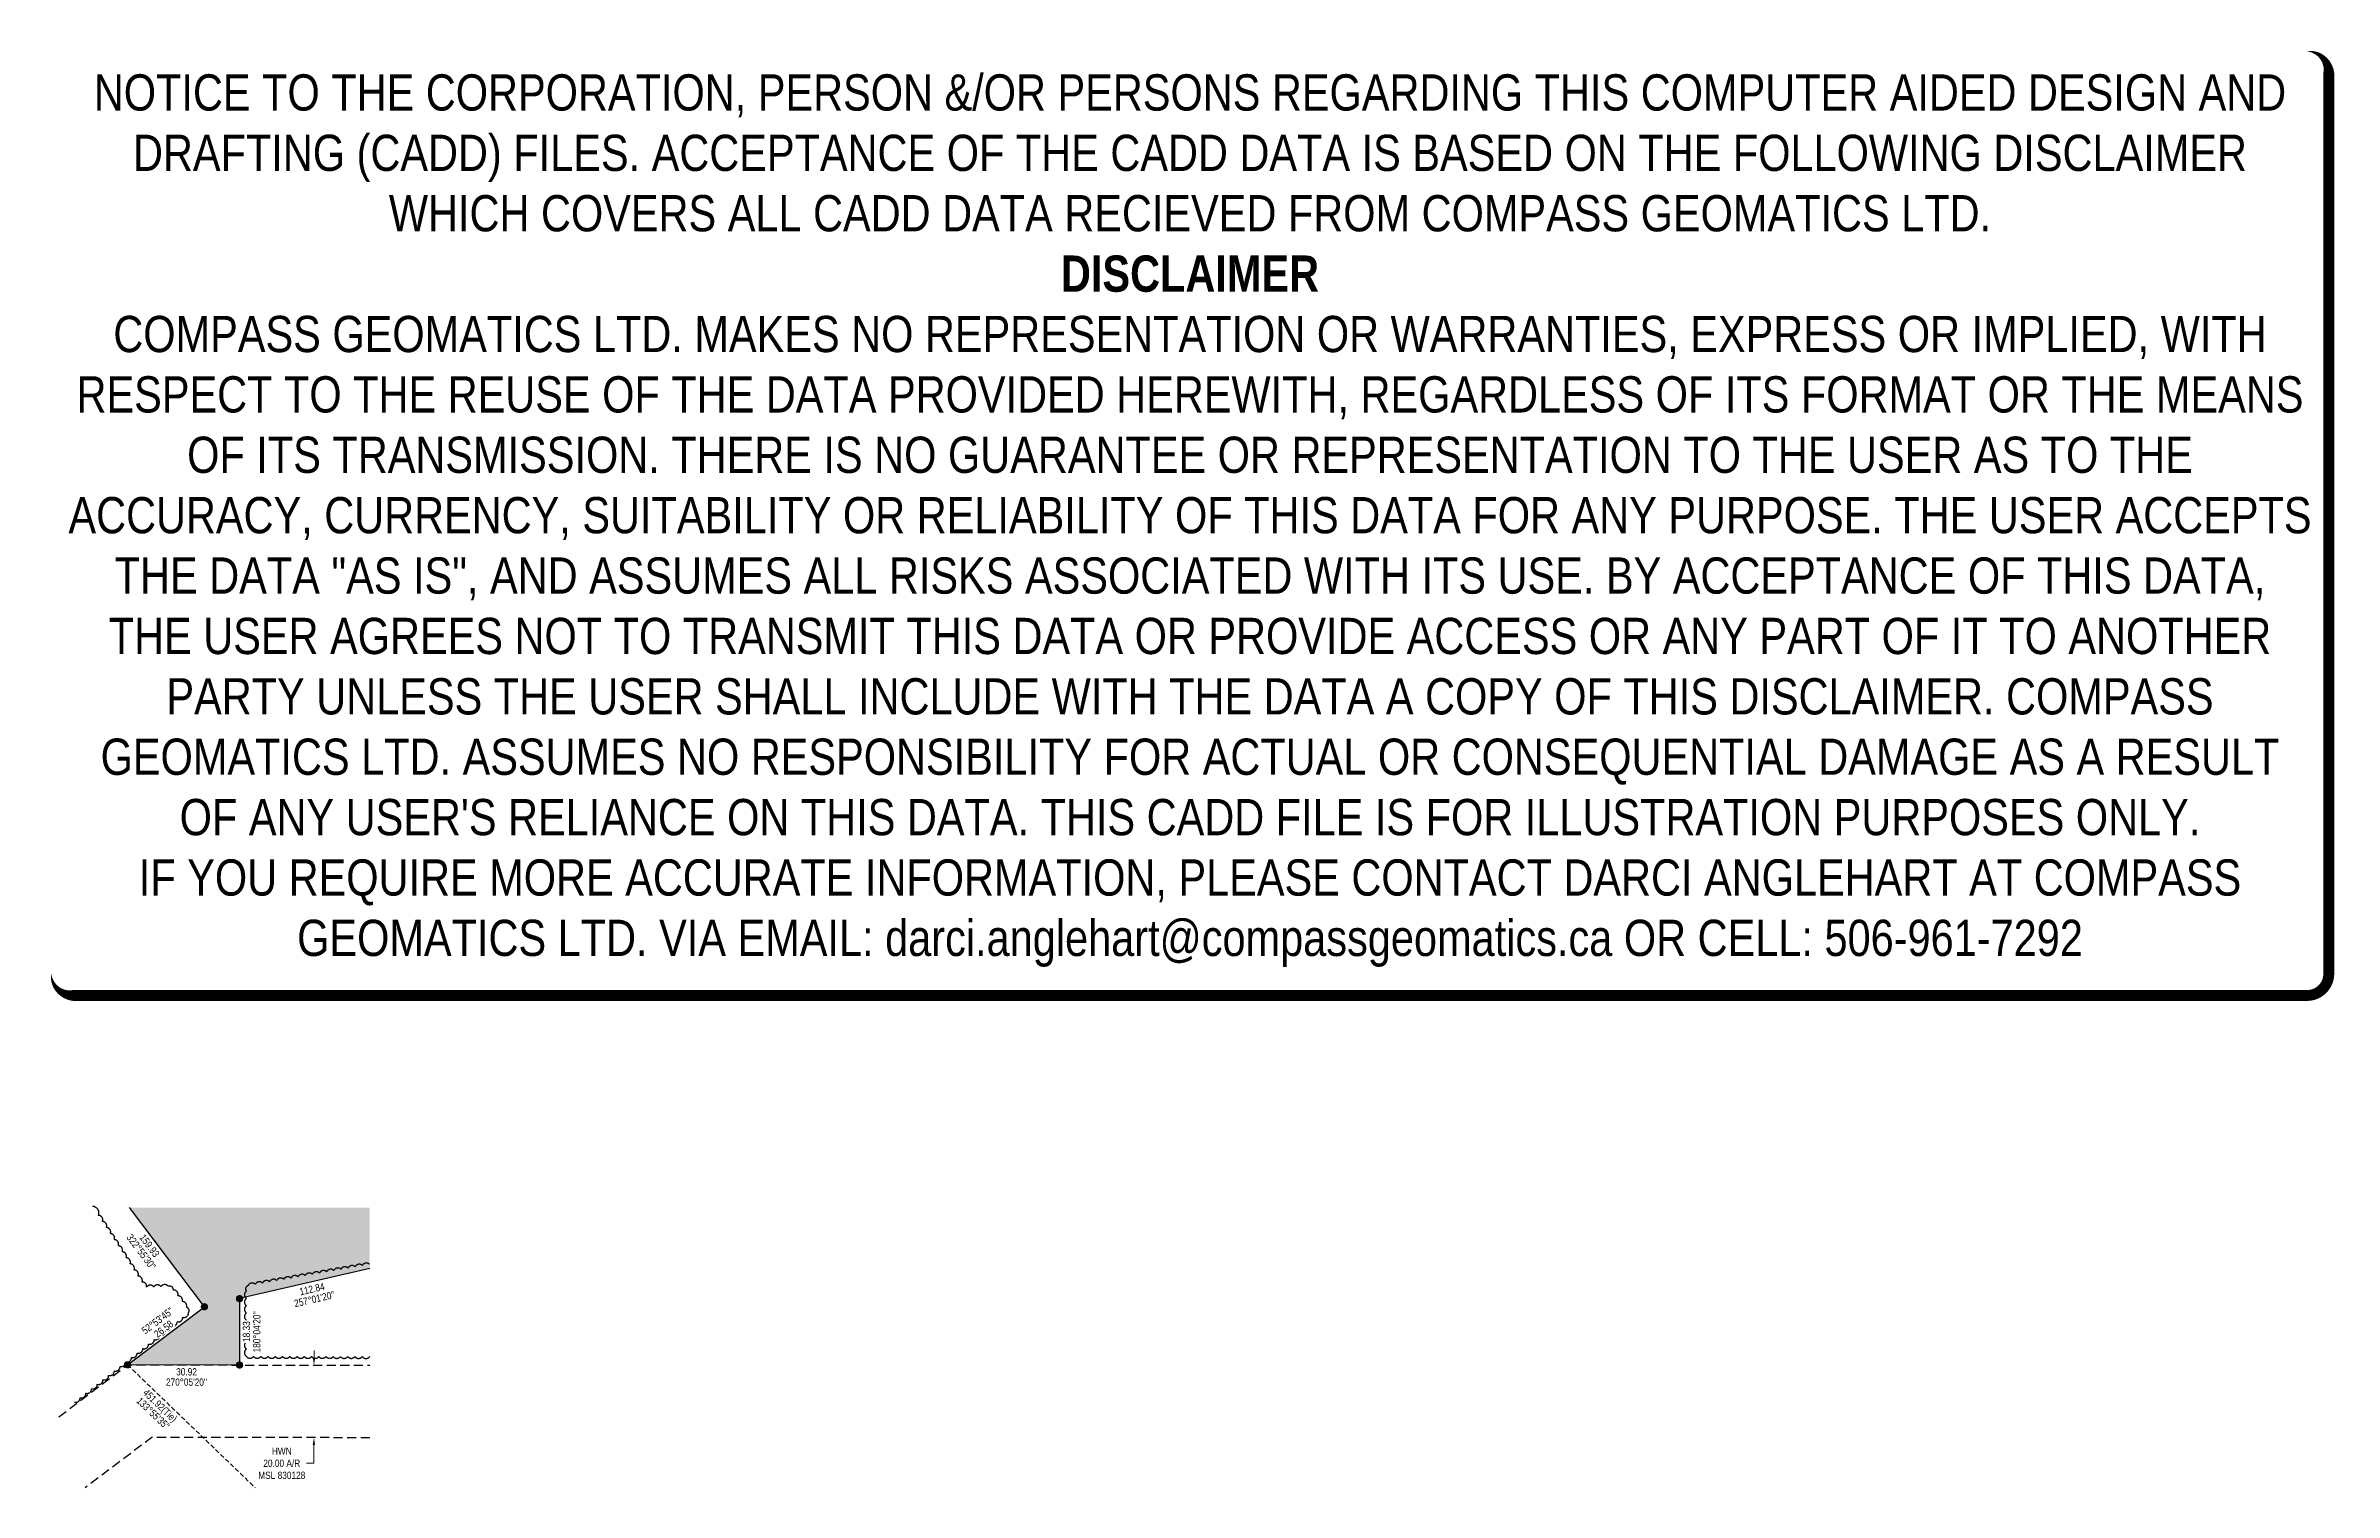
# Model space of a CAD drawing. Extents: x 499854 to 504284, y 6039227 to 6041357.
# Drawn here: x 501125 to 504284, y 6039361 to 6041357 of the extents above; entities that cross this region are included whole.
import ezdxf
from ezdxf.enums import TextEntityAlignment as Align

# ---------------------------------------------------------------- set-up
doc = ezdxf.new("R2010")
doc.units = 0
doc.header["$LTSCALE"] = 5
for name, pattern in [('0', [1, 1, 0]), ('foc-ACCESSROAD', [3.75, 2.5, -1.25]), ('foc-TIELINE', [1.875, 1.25, -0.625])]:
    doc.linetypes.add(name, pattern=pattern)
doc.layers.add('DISCLAIMER', color=7, linetype='Continuous', plot=False)
doc.layers.add('F-AR-T', color=190, linetype='Continuous', lineweight=9)
for name, color, linetype in [('F-WS', 190, 'foc-ACCESSROAD'), ('L-BD', 7, 'Continuous'), ('L-BD1', 253, 'Continuous'), ('L-MON', 1, 'Continuous'), ('L-TIE', 7, 'foc-TIELINE'), ('P-PROPOSED', 10, 'Continuous'), ('P-PROPOSED-H', 21, 'Continuous'), ('T-BUSH', 110, '0')]:
    doc.layers.add(name, color=color, linetype=linetype)
doc.styles.add('80', font='ARIALN.TTF', dxfattribs={"height": 10})
doc.styles.add('80CG', font='ARIALN.TTF', dxfattribs={"height": 10})
doc.styles.add('80L', font='ARIALN.TTF', dxfattribs={"height": 10})
doc.dimstyles.new('Compass 5 000', dxfattribs={"dimscale": 5, "dimtxt": 9, "dimasz": 2, "dimexe": 0.2, "dimexo": 0.0625, "dimgap": 0.5, "dimtad": 0, "dimtih": 1, "dimtoh": 1, "dimzin": 0, "dimdsep": 46, "dimtxsty": '80CG', "dimcen": 0.1, "dimse1": 1, "dimse2": 1, "dimclrd": 256, "dimclrt": 256, "dimaunit": 1, "dimadec": 4, "dimazin": 0, "dimtfac": 0.06, "dimtofl": 0, "dimtmove": 0, "dimatfit": 1, "dimfxl": 0.2, "dimtolj": 1, "dimtzin": 0, "dimlwd": -1, "dimarcsym": 0})

msp = doc.modelspace()

# ---------------------------------------------------------------- texts
at = {"layer": 'L-BD1', "linetype": 'Continuous', "style": '80L'}
for s, height, rotation, p in [("322°55'30''", 9.99476, 307.0746, (501257.191, 6039692.374)), ('159.93', 9.9948, 307.0746, (501268.555, 6039700.96)), ("257°01'20''", 9.99476, 12.9774, (501496.045, 6039627.128)), ('112.84', 9.9948, 12.9774, (501492.846, 6039641.006)), ("52°53'45''", 9.9948, 37.1041, (501279.548, 6039597.336)), ("180°04'20''", 9.99476, 89.9281, (501416.613, 6039581.857))]:
    msp.add_text(s, height=height, rotation=rotation, dxfattribs=at).set_placement(p, align=Align.MIDDLE)
at = {"layer": 'L-BD1', "style": '80L'}
for s, height, p in [('30.92', 9.9948, (501319.665, 6039526.754)), ("270°05'20''", 9.99476, (501319.643, 6039512.511))]:
    msp.add_text(s, height=height, rotation=359.911, dxfattribs=at).set_placement(p, align=Align.MIDDLE)

# ---------------------------------------------------------------- blocks, each defined once
blk = doc.blocks.new('PLIA')
at = {"color": 255, "const_width": 1}
blk.add_lwpolyline([(-0.5, 0, 1), (0.5, 0, 1)], format="xyb", close=True, dxfattribs=at)
blk = doc.blocks.new('PLIAA')
blk.add_blockref('PLIA', (0, 0))
blk = doc.blocks.new('PLIB')
at = {"color": 1}
blk.add_circle((0, 0), 0.8, dxfattribs=at)
blk = doc.blocks.new('PLIBB')
blk.add_blockref('PLIB', (0, 0))
blk = doc.blocks.new('PLICC')
for name in ['PLIAA', 'PLIBB']:
    blk.add_blockref(name, (0, 0))
blk = doc.blocks.new('PLI')
blk.add_blockref('PLICC', (0, 0))
blk = doc.blocks.new('*D465')
at = {"layer": 'F-AR-T', "transparency": 16777216}
for p, q in [((501495.7, 6039546), (501495.7, 6039556)), ((501495.4, 6039425.9), (501495.4, 6039400.5)), ((501495.4, 6039400.5), (501485.4, 6039400.5))]:
    blk.add_line(p, q, dxfattribs=at)
at = {"layer": 'F-AR-T', "linetype": 'Continuous', "transparency": 16777216}
for points in [[(501494, 6039546), (501497.3, 6039546), (501495.6, 6039536)], [(501493.8, 6039425.9), (501497.1, 6039425.9), (501495.5, 6039435.9)]]:
    blk.add_solid(points, dxfattribs=at)
at = {"layer": 'F-AR-T', "linetype": 'Continuous', "transparency": 16777216, "insert": (501451.1, 6039400.5), "char_height": 10, "attachment_point": 5, "style": '80CG'}
blk.add_mtext('\\A1;HWN\\P20.00 A/R\\PMSL 830128', dxfattribs=at)
blk = doc.blocks.new('Disclaimer_Legal')
at = {"layer": 'DISCLAIMER', "color": 254, "flags": 128}
blk.add_lwpolyline([(-3612.9, -1104.6, 37.5, 37.5, 0), (4096.1, -1104.6, 37.5, 37.5, 0.414214), (4171.1, -1029.6, 37.5, 37.5, 0), (4171.1, 2078.7, 37.5, 0, 0.414214), (4096.1, 2153.7, 0, 0, 0), (-3612.9, 2153.7, 0, 0, 0.414214), (-3687.9, 2078.7, 0, 0, 0), (-3687.9, -1029.6, 0, 37.5, 0.414214)], format="xyseb", close=True, dxfattribs=at)
at = {"layer": 'DISCLAIMER', "color": 254, "insert": (241.6, 533.9), "char_height": 125, "width": 7717.568, "attachment_point": 5, "style": '80'}
blk.add_mtext('NOTICE TO THE CORPORATION, PERSON &/OR PERSONS REGARDING THIS COMPUTER AIDED DESIGN AND DRAFTING (CADD) FILES. ACCEPTANCE OF THE CADD DATA IS BASED ON THE FOLLOWING DISCLAIMER WHICH COVERS ALL CADD DATA RECIEVED FROM COMPASS GEOMATICS LTD.\\P{\\fArial Narrow|b1|i0|c0|p34;DISCLAIMER}\\PCOMPASS GEOMATICS LTD. MAKES NO REPRESENTATION OR WARRANTIES, EXPRESS OR IMPLIED, WITH RESPECT TO THE REUSE OF THE DATA PROVIDED HEREWITH, REGARDLESS OF ITS FORMAT OR THE MEANS OF ITS TRANSMISSION. THERE IS NO GUARANTEE OR REPRESENTATION TO THE USER AS TO THE ACCURACY, CURRENCY, SUITABILITY OR RELIABILITY OF THIS DATA FOR ANY PURPOSE. THE USER ACCEPTS THE DATA "AS IS", AND ASSUMES ALL RISKS ASSOCIATED WITH ITS USE. BY ACCEPTANCE OF THIS DATA, THE USER AGREES NOT TO TRANSMIT THIS DATA OR PROVIDE ACCESS OR ANY PART OF IT TO ANOTHER PARTY UNLESS THE USER SHALL INCLUDE WITH THE DATA A COPY OF THIS DISCLAIMER. COMPASS GEOMATICS LTD. ASSUMES NO RESPONSIBILITY FOR ACTUAL OR CONSEQUENTIAL DAMAGE AS A RESULT OF ANY USER\'S RELIANCE ON THIS DATA. THIS CADD FILE IS FOR ILLUSTRATION PURPOSES ONLY.\\PIF YOU REQUIRE MORE ACCURATE INFORMATION, PLEASE CONTACT DARCI ANGLEHART AT COMPASS GEOMATICS LTD. VIA EMAIL: darci.anglehart@compassgeomatics.ca OR CELL: 506-961-7292', dxfattribs=at)

# ---------------------------------------------------------------- hatches: boundary and pattern name
at = {"layer": 'P-PROPOSED-H'}
h = msp.add_hatch(color=256, dxfattribs=at)
h.dxf.hatch_style = 1
h.paths.add_polyline_path([(501572.616, 6039753.396), (501240.836, 6039753.396), (501344.258, 6039616.52), (501238.303, 6039536.375), (501392.818, 6039536.135), (501392.933, 6039627.725), (501572.616, 6039669.134)])

# ---------------------------------------------------------------- linework, layer by layer
at = {"layer": 'F-WS', "flags": 128}
for points in [[(501143.476, 6039464.655), (501238.303, 6039536.375), (501392.644, 6039536.135), (501572.616, 6039535.859)], [(501572.616, 6039435.766), (501271.791, 6039436.297), (501179.811, 6039366.732)]]:
    msp.add_lwpolyline(points, dxfattribs=at)
at = {"layer": 'L-TIE', "flags": 128}
msp.add_lwpolyline([(501238.303, 6039536.375), (501414.427, 6039366.732)], dxfattribs=at)
at = {"layer": 'P-PROPOSED', "flags": 128}
msp.add_lwpolyline([(501572.616, 6039669.134), (501392.933, 6039627.725), (501392.818, 6039536.135), (501238.303, 6039536.375), (501344.258, 6039616.52), (501240.836, 6039753.396)], dxfattribs=at)
at = {"layer": 'T-BUSH', "flags": 128}
for points in [[(501164.948, 6039484.886, 0.52056705), (501172.815, 6039491.05, 0.52056705), (501180.683, 6039497.214, 0.52056705), (501188.551, 6039503.377, 0.52056705), (501196.419, 6039509.541, 0.52056705), (501204.287, 6039515.705, 0.52056705), (501212.155, 6039521.869, 0.52056705), (501220.023, 6039528.032, 0.52056705), (501227.891, 6039534.196, 0.52056705), (501235.758, 6039540.36, 0.52056705), (501243.626, 6039546.524, 0.52056705), (501251.494, 6039552.687, 0.52056705), (501259.362, 6039558.851, 0.52056705), (501267.23, 6039565.015, 0.52056705), (501275.098, 6039571.179, 0.52056705), (501282.966, 6039577.342, 0.52056705), (501290.834, 6039583.506, 0.52056705), (501298.702, 6039589.67, 0.52056705), (501306.569, 6039595.833, 0.52056705), (501314.437, 6039601.997, 0.52056705), (501322.305, 6039608.161, 0.52056705), (501319.745, 6039615.681, 0.52056705), (501313.716, 6039623.653, 0.52056705), (501307.687, 6039631.625, 0.52056705), (501301.658, 6039639.596, 0.52056705), (501294.327, 6039644.804, 0.52056705), (501284.341, 6039644.376, 0.52056705), (501274.356, 6039643.949, 0.52056705), (501264.37, 6039643.521, 0.52056705), (501258.247, 6039650.609, 0.52056705), (501252.783, 6039658.978, 0.52056705), (501247.319, 6039667.346, 0.52056705), (501241.855, 6039675.715, 0.52056705), (501236.39, 6039684.084, 0.52056705), (501230.926, 6039692.453, 0.52056705), (501225.462, 6039700.822, 0.52056705), (501219.998, 6039709.191, 0.52056705), (501214.534, 6039717.56, 0.52056705), (501209.069, 6039725.928, 0.52056705), (501203.605, 6039734.297, 0.52056705), (501198.141, 6039742.666, 0.52056705), (501190.065, 6039755.035, 0.52056705)], [(501572.099, 6039675.139, 0.52056705), (501562.254, 6039673.414, 0.52056705), (501552.409, 6039671.689, 0.52056705), (501542.565, 6039669.964, 0.52056705), (501532.72, 6039668.238, 0.52056705), (501522.875, 6039666.513, 0.52056705), (501513.03, 6039664.788, 0.52056705), (501503.186, 6039663.063, 0.52056705), (501493.341, 6039661.337, 0.52056705), (501483.496, 6039659.612, 0.52056705), (501473.652, 6039657.887, 0.52056705), (501463.807, 6039656.162, 0.52056705), (501453.962, 6039654.436, 0.52056705), (501444.117, 6039652.711, 0.52056705), (501434.273, 6039650.986, 0.52056705), (501424.428, 6039649.261, 0.52056705), (501414.583, 6039647.535, 0.52056705), (501404.738, 6039645.81, 0.52056705), (501402.146, 6039637.993, 0.52056705), (501402.146, 6039627.998, 0.52056705), (501402.146, 6039618.003, 0.52056705), (501402.146, 6039608.009, 0.52056705), (501402.146, 6039598.014, 0.52056705), (501402.146, 6039588.019, 0.52056705), (501402.146, 6039578.024, 0.52056705), (501402.146, 6039568.03, 0.52056705), (501402.146, 6039558.035, 0.52056705), (501402.221, 6039548.114, 0.52056705), (501412.215, 6039548.099, 0.52056705), (501422.21, 6039548.084, 0.52056705), (501432.205, 6039548.068, 0.52056705), (501442.2, 6039548.053, 0.52056705), (501452.194, 6039548.038, 0.52056705), (501462.189, 6039548.022, 0.52056705), (501472.184, 6039548.007, 0.52056705), (501482.179, 6039547.992, 0.52056705), (501492.173, 6039547.976, 0.52056705), (501502.168, 6039547.961, 0.52056705), (501512.163, 6039547.946, 0.52056705), (501522.158, 6039547.931, 0.52056705), (501532.152, 6039547.915, 0.52056705), (501542.147, 6039547.9, 0.52056705), (501552.142, 6039547.885, 0.52056705), (501562.137, 6039547.869, 0.52056705), (501572.612, 6039547.853, 0.52056705)]]:
    msp.add_lwpolyline(points, format="xyb", dxfattribs=at)

# ---------------------------------------------------------------- block references
at = {"xscale": 0.4, "yscale": 0.4, "zscale": 0.4}
msp.add_blockref('Disclaimer_Legal', (502608.002, 6040488.029), dxfattribs=at)
at = {"layer": 'L-MON', "color": 3, "xscale": 4.997380899999998, "yscale": 4.997380899999998, "zscale": 4.997380899999998}
for p in [(501392.933, 6039627.725), (501344.258, 6039616.52), (501238.303, 6039536.375), (501392.818, 6039536.135)]:
    msp.add_blockref('PLI', p, dxfattribs=at)

msp.set_redraw_order([(e.dxf.handle, doc.entitydb.next_handle()) for e in msp.query("TEXT MTEXT ATTDEF DIMENSION ARC_DIMENSION")])  # texts and dimensions are drawn at this point

# ---------------------------------------------------------------- next in the draw order: texts
at = {"layer": 'L-BD', "insert": (501265.442, 6039504.08), "char_height": 9.99476, "width": 57.95503, "attachment_point": 1, "rotation": 316.0736, "line_spacing_factor": 0.855, "style": '80L', "bg_fill": 3, "box_fill_scale": 1.15, "bg_fill_color": 256, "bg_fill_true_color": 256, "bg_fill_transparency": 0}
msp.add_mtext("\\pi0.11474;451.92(Tie)\\P\\pi1.50215;133°55'35''", dxfattribs=at)
at = {"layer": 'L-BD1', "char_height": 9.9948, "attachment_point": 2, "style": '80L', "bg_fill": 3, "box_fill_scale": 1.15, "bg_fill_color": 256, "bg_fill_true_color": 256, "bg_fill_transparency": 0}
for s, insert, width, rotation in [('26.58', (501285.007, 6039589.954), 28.23663, 37.1041), ('18.33', (501397.309, 6039582.222), 28.20936, 89.9281)]:
    msp.add_mtext(s, dxfattribs=dict(at, insert=insert, width=width, rotation=rotation))

# ---------------------------------------------------------------- next in the draw order: dimensions: what is measured, and where the dimension line sits
at = {"layer": 'F-AR-T', "color": 6, "linetype": 'Continuous'}
dim = msp.add_linear_dim(base=(501495.458, 6039435.902), p1=(501482.117, 6039535.998), p2=(501481.94, 6039435.926), angle=269.898774, text='HWN\\P20.00 A/R\\PMSL 830128', dimstyle='Compass 5 000', dxfattribs=at)
dim.commit()
dim.dimension.update_dxf_attribs({"geometry": '*D465', "text_midpoint": (501451.098, 6039400.507), "dimtype": 161})

doc.saveas('drawing.dxf')
